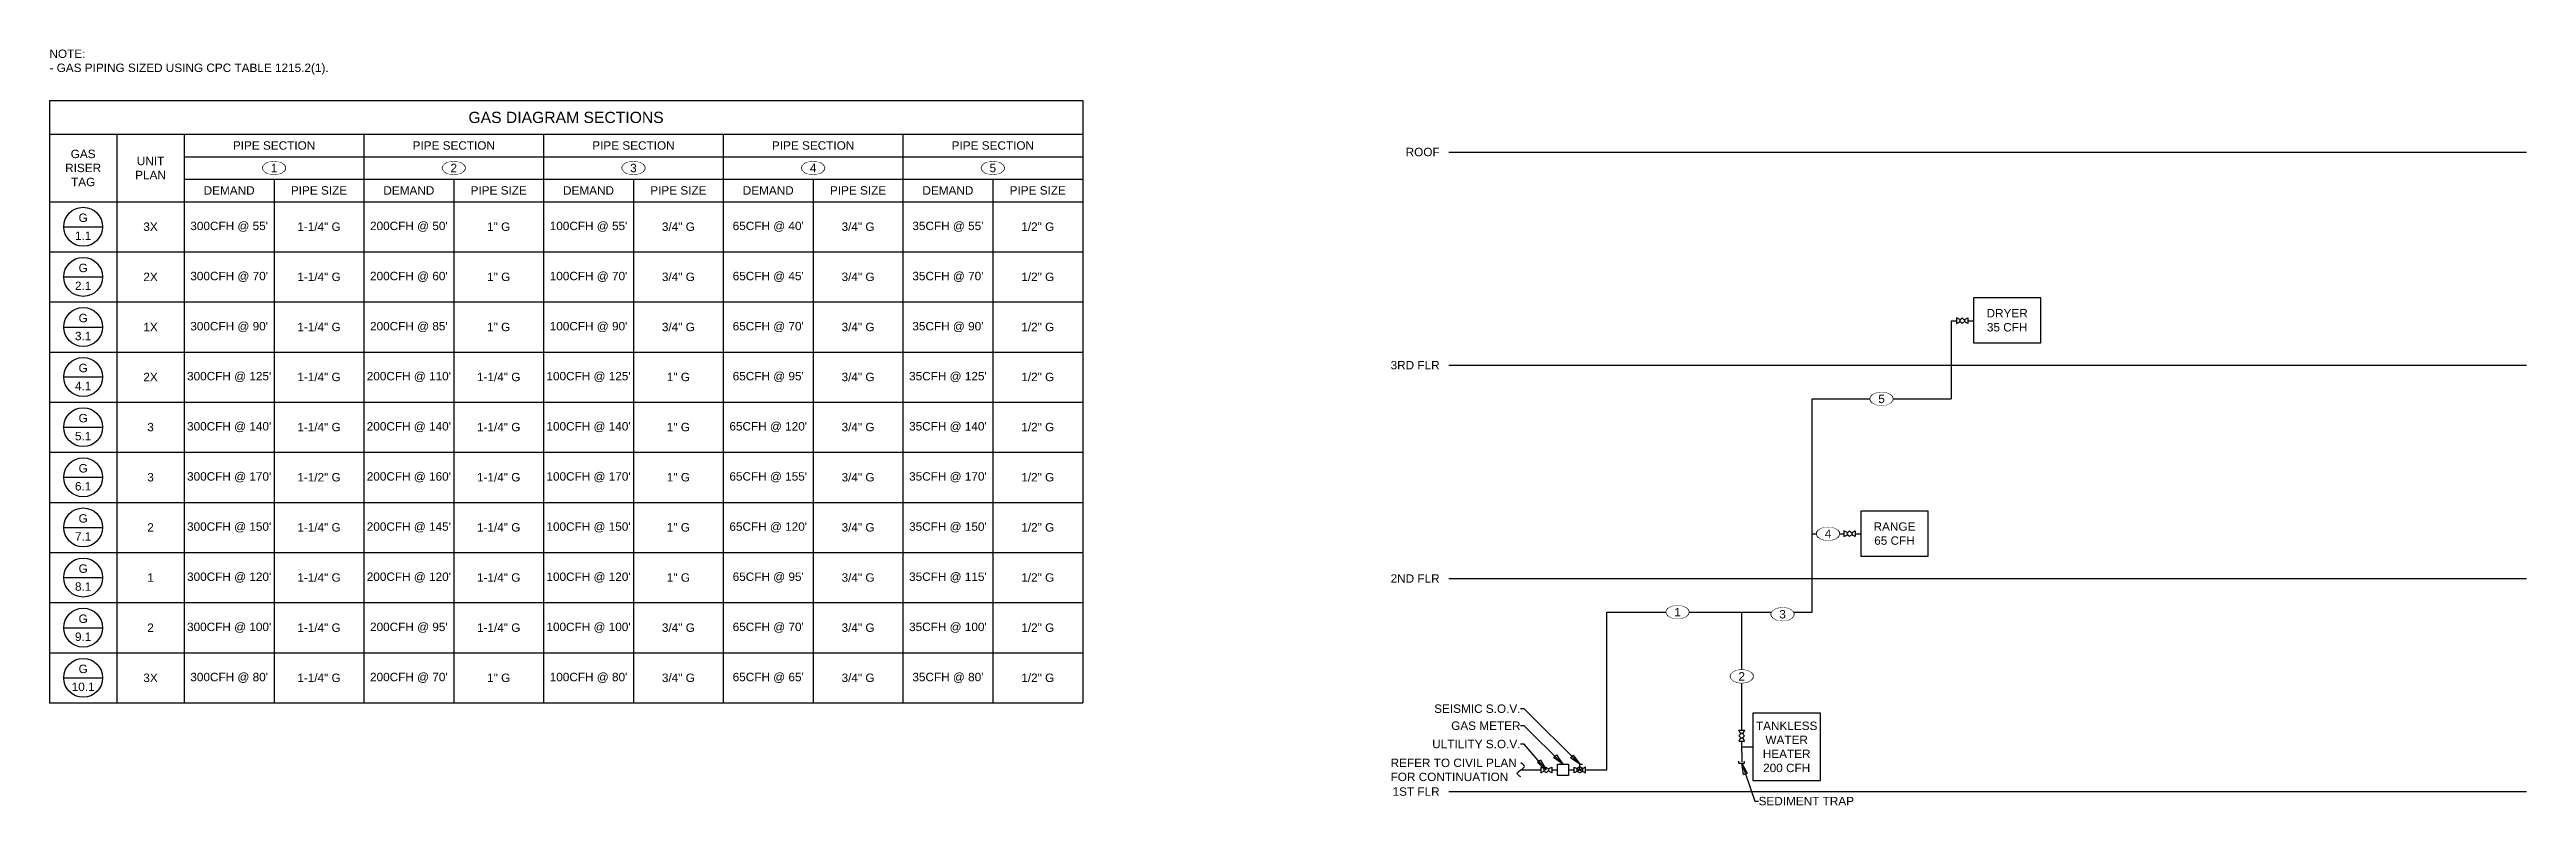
# Model space of a CAD drawing. Extents: x -1750 to 6031, y -1833 to 2182.
# Drawn here: x 733 to 2056, y -982 to -577 of the extents above; entities that cross this region are included whole.
import ezdxf
from ezdxf.enums import TextEntityAlignment as Align

# ---------------------------------------------------------------- set-up
doc = ezdxf.new("R2010")
doc.units = 0
doc.header["$LTSCALE"] = 24
doc.header["$MEASUREMENT"] = 0
doc.set_wipeout_variables(frame=1)
doc.layers.get('0').update_dxf_attribs({"color": 8})
for name, color, linetype in [('DIAGRAM_LEVEL', 1, 'Continuous'), ('PLUM-DIM-GAS', 1, 'Continuous'), ('PLUM-DIM-GAS-TEXT', 2, 'Continuous'), ('PLUM-GAS_LP', 151, 'Gas_LP')]:
    doc.layers.add(name, color=color, linetype=linetype)
doc.styles.add('A2', font='arial.ttf', dxfattribs={"height": 4.5})
doc.styles.get("Standard").update_dxf_attribs({"font": 'arial.ttf'})
doc.linetypes.add('Gas_LP', pattern='A,3.2,-0.25,["G",Standard,S=0.1,R=0,X=-0.12585,Y=-0.05],-0.065', length=3.515)
doc.dimstyles.new('Standard1', dxfattribs={"dimscale": 24, "dimtxt": 4.5, "dimasz": 0.25, "dimexe": 0.18, "dimexo": 0.0625, "dimgap": 2, "dimtad": 0, "dimtih": 1, "dimtoh": 1, "dimdec": 8, "dimzin": 0, "dimdsep": 46, "dimlunit": 4, "dimtxsty": 'Standard', "dimcen": 0.089844, "dimclre": 256, "dimadec": 0, "dimazin": 0, "dimtfac": 1, "dimtdec": 8, "dimtofl": 0, "dimtmove": 0, "dimatfit": 3, "dimldrblk": 'CLOSEDBLANK', "dimfxl": 1, "dimtolj": 1, "dimtzin": 0, "dimarcsym": 0})

msp = doc.modelspace()

# ---------------------------------------------------------------- texts
at = {"layer": 'DIAGRAM_LEVEL', "color": 2, "char_height": 4.5, "width": 32.385, "attachment_point": 6, "style": 'A2'}
for s, insert in [('ROOF', (1475.6, -632.3)), ('3RD FLR', (1475.6, -746.2)), ('2ND FLR', (1475.6, -860.2)), ('1ST FLR', (1475.6, -974.1))]:
    msp.add_mtext(s, dxfattribs=dict(at, insert=insert))
at = {"layer": 'PLUM-DIM-GAS-TEXT', "char_height": 4.5, "style": 'A2'}
for s, insert, width, attachment_point in [('NOTE:\\P- GAS PIPING SIZED USING CPC TABLE 1215.2(1).', (732.9, -577.5), 314.999, 1), ('DRYER \\P35 CFH', (1778.8, -722.2), 36, 5), ('RANGE\\P65 CFH', (1718.6, -836.2), 36, 5), ('SEISMIC S.O.V.', (1518.8, -929.8), 88.858, 6), ('GAS METER', (1518.8, -938.9), 88.858, 6), ('TANKLESS WATER HEATER 200 CFH', (1661, -950.2), 36, 5), ('ULTILITY S.O.V.', (1518.8, -948.7), 88.858, 6), ('REFER TO CIVIL PLAN \\PFOR CONTINUATION', (1449.4, -962.5), 88.858, 4), ('SEDIMENT TRAP', (1646, -979.2), 88.858, 4)]:
    msp.add_mtext(s, dxfattribs=dict(at, insert=insert, width=width, attachment_point=attachment_point))

# ---------------------------------------------------------------- blocks, each defined once
blk = doc.blocks.new('*U52')
at = {"linetype": 'Continuous'}
blk.add_spline([(3.7, 0), (1.9, -1.9), (0, 0), (-1.9, 1.9), (-3.8, 0)], degree=3, dxfattribs=at)
blk = doc.blocks.new('*U85')
at = {"linetype": 'ByBlock'}
for p, q in [((-1.5, 3), (-0.5, 1)), ((1.5, 3), (-1.5, 3)), ((0.5, 1), (1.5, 3)), ((-1.5, -3), (-0.5, -1)), ((1.5, -3), (-1.5, -3)), ((0.5, -1), (1.5, -3))]:
    blk.add_line(p, q, dxfattribs=at)
for p, q in [((0, 1.5), (-1.5, 0)), ((1.5, 0), (0, 1.5)), ((-1.5, 0), (0, -1.5)), ((0, -1.5), (1.5, 0))]:
    blk.add_line(p, q)
blk = doc.blocks.new('*U84')
at = {"linetype": 'ByBlock'}
for p, q in [((1.5, 3), (-1.5, -3)), ((-1.5, 3), (1.5, 3)), ((1.5, -3), (-1.5, 3)), ((-1.5, -3), (1.5, -3))]:
    blk.add_line(p, q, dxfattribs=at)
blk.add_lwpolyline([(0, 0), (3, 0), (3, -1.5)])
blk.add_circle((0, 0), 1.5, dxfattribs=at)
blk = doc.blocks.new('*U21')
at = {"linetype": 'Continuous'}
for p, q in [((0, 0), (5, 0)), ((5.7, 1.5), (4.7, 1.5)), ((5.7, -1.5), (5.7, 1.5)), ((5.7, -1.5), (4.7, -1.5))]:
    blk.add_line(p, q, dxfattribs=at)
blk = doc.blocks.new('_ClosedBlank')
at = {"color": 0, "linetype": 'ByBlock', "lineweight": -2}
for p, q in [((-1, 0.17), (0, 0)), ((-1, 0.17), (-1, -0.17)), ((0, 0), (-1, -0.17))]:
    blk.add_line(p, q, dxfattribs=at)
blk = doc.blocks.new('PLBG_Diagram_Note')
blk.add_lwpolyline([(0, 3.5), (1.2, 3.4), (2.4, 3.2), (3.4, 2.9), (4.2, 2.5), (5, 1.9), (5.6, 1.2), (5.9, 0.6), (6, 0), (5.9, -0.6), (5.6, -1.2), (5, -1.9), (4.2, -2.5), (3.4, -2.9), (2.4, -3.2), (1.2, -3.4), (0, -3.5), (-1.2, -3.4), (-2.4, -3.2), (-3.4, -2.9), (-4.2, -2.5), (-5, -1.9), (-5.6, -1.2), (-5.9, -0.6), (-6, 0), (-5.9, 0.6), (-5.6, 1.2), (-5, 1.9), (-4.2, 2.5), (-3.4, 2.9), (-2.4, 3.2), (-1.2, 3.4)], close=True)
blk.add_wipeout([(0, 3.5), (1.2, 3.4), (2.4, 3.2), (3.4, 2.9), (4.2, 2.5), (5, 1.9), (5.6, 1.2), (5.9, 0.6), (6, 0), (5.9, -0.6), (5.6, -1.2), (5, -1.9), (4.2, -2.5), (3.4, -2.9), (2.4, -3.2), (1.2, -3.4), (0, -3.5), (-1.2, -3.4), (-2.4, -3.2), (-3.4, -2.9), (-4.2, -2.5), (-5, -1.9), (-5.6, -1.2), (-5.9, -0.6), (-6, 0), (-5.9, 0.6), (-5.6, 1.2), (-5, 1.9), (-4.2, 2.5), (-3.4, 2.9), (-2.4, 3.2), (-1.2, 3.4)])
at = {"style": 'A2'}
blk.add_attdef('NO.', text='', height=4.5, dxfattribs=at).set_placement((0, 0), align=Align.MIDDLE_CENTER)
blk = doc.blocks.new('Tag-Riser')
at = {"color": 0, "linetype": 'ByBlock'}
blk.add_line((-10.4, 0), (10.4, 0), dxfattribs=at)
blk.add_circle((0, 0), 10.4, dxfattribs=at)
at = {"color": 0, "style": 'A2'}
for tag, p in [('TAG', (0, 4.8)), ('#', (0, -4.8))]:
    blk.add_attdef(tag, text='', height=4.5, dxfattribs=at).set_placement(p, align=Align.MIDDLE_CENTER)
blk = doc.blocks.new('*T183')
at = {"layer": 'PLUM-DIM-GAS-TEXT', "color": 0, "linetype": 'ByBlock', "lineweight": -2, "transparency": 16777216}
for p, q in [((0, 0), (552, 0)), ((0, 0), (0, -321.8)), ((552, 0), (552, -321.8)), ((0, -18), (552, -18)), ((36, -18), (36, -321.8)), ((72, -18), (72, -321.8)), ((168, -18), (168, -321.8)), ((264, -18), (264, -321.8)), ((360, -18), (360, -321.8)), ((456, -18), (456, -321.8)), ((0, -54), (552, -54)), ((0, -80.8), (552, -80.8)), ((0, -107.6), (552, -107.6)), ((0, -134.4), (552, -134.4)), ((0, -161.1), (552, -161.1)), ((0, -187.9), (552, -187.9)), ((0, -214.7), (552, -214.7)), ((0, -241.5), (552, -241.5)), ((0, -268.3), (552, -268.3)), ((0, -295.1), (552, -295.1)), ((0, -321.8), (552, -321.8))]:
    blk.add_line(p, q, dxfattribs=at)
at = {"layer": 'PLUM-DIM-GAS-TEXT', "color": 0, "transparency": 16777216}
for p, values in [((18, -67.4), {'TAG': 'G', '#': '1.1'}), ((18, -94.2), {'TAG': 'G', '#': '2.1'}), ((18, -121), {'TAG': 'G', '#': '3.1'}), ((18, -147.7), {'TAG': 'G', '#': '4.1'}), ((18, -174.5), {'TAG': 'G', '#': '5.1'}), ((18, -201.3), {'TAG': 'G', '#': '6.1'}), ((18, -228.1), {'TAG': 'G', '#': '7.1'}), ((18, -254.9), {'TAG': 'G', '#': '8.1'}), ((18, -281.7), {'TAG': 'G', '#': '9.1'}), ((18, -308.5), {'TAG': 'G', '#': '10.1'})]:
    blk.add_blockref('Tag-Riser', p, dxfattribs=at).add_auto_attribs(values)
at = {"layer": 'PLUM-DIM-GAS-TEXT', "color": 2, "transparency": 16777216, "insert": (276, -9), "char_height": 6, "width": 551.4, "attachment_point": 5}
blk.add_mtext('GAS DIAGRAM SECTIONS', dxfattribs=at)
at = {"layer": 'PLUM-DIM-GAS-TEXT', "color": 0, "transparency": 16777216, "char_height": 4.5, "attachment_point": 5}
for s, insert, width in [('GAS\\PRISER\\PTAG', (18, -36), 35.4), ('PIPE SECTION', (120, -24), 95.4), ('PIPE SECTION', (216, -24), 95.4), ('PIPE SECTION', (312, -24), 95.4), ('PIPE SECTION', (408, -24), 95.4), ('PIPE SECTION', (504, -24), 95.4), ('UNIT\\PPLAN', (54, -36), 35.4), ('DEMAND', (96, -48), 47.4), ('PIPE SIZE', (144, -48), 47.4), ('DEMAND', (192, -48), 47.4), ('PIPE SIZE', (240, -48), 47.4), ('DEMAND', (288, -48), 47.4), ('PIPE SIZE', (336, -48), 47.4), ('DEMAND', (384, -48), 47.4), ('PIPE SIZE', (432, -48), 47.4), ('DEMAND', (480, -48), 47.4), ('PIPE SIZE', (528, -48), 47.4)]:
    blk.add_mtext(s, dxfattribs=dict(at, insert=insert, width=width))
at = {"layer": 'PLUM-DIM-GAS-TEXT', "color": 2, "transparency": 16777216, "char_height": 4.5, "attachment_point": 5, "style": 'A2'}
for s, insert, width in [('3X', (54, -67.4), 35.4), ("300CFH @ 55'", (96, -67.4), 47.4), ("200CFH @ 50'", (192, -67.4), 47.4), ("100CFH @ 55'", (288, -67.4), 47.4), ('3/4" G', (336, -67.4), 47.4), ("65CFH @ 40'", (384, -67.4), 47.4), ('3/4" G', (432, -67.4), 47.4), ("35CFH @ 55'", (480, -67.4), 47.4), ('1/2" G', (528, -67.4), 47.4), ('2X', (54, -94.2), 35.4), ("300CFH @ 70'", (96, -94.2), 47.4), ("200CFH @ 60'", (192, -94.2), 47.4), ("100CFH @ 70'", (288, -94.2), 47.4), ('3/4" G', (336, -94.2), 47.4), ("65CFH @ 45'", (384, -94.2), 47.4), ('3/4" G', (432, -94.2), 47.4), ("35CFH @ 70'", (480, -94.2), 47.4), ('1/2" G', (528, -94.2), 47.4), ('1X', (54, -121), 35.4), ("300CFH @ 90'", (96, -121), 47.4), ("200CFH @ 85'", (192, -121), 47.4), ("100CFH @ 90'", (288, -121), 47.4), ('3/4" G', (336, -121), 47.4), ("65CFH @ 70'", (384, -121), 47.4), ('3/4" G', (432, -121), 47.4), ("35CFH @ 90'", (480, -121), 47.4), ('1/2" G', (528, -121), 47.4), ('2X', (54, -147.7), 35.4), ("300CFH @ 125'", (96, -147.7), 47.4), ("200CFH @ 110'", (192, -147.7), 47.4), ("100CFH @ 125'", (288, -147.7), 47.4), ('1" G', (336, -147.7), 47.4), ("65CFH @ 95'", (384, -147.7), 47.4), ('3/4" G', (432, -147.7), 47.4), ("35CFH @ 125'", (480, -147.7), 47.4), ('1/2" G', (528, -147.7), 47.4), ("300CFH @ 140'", (96, -174.5), 47.4), ("200CFH @ 140'", (192, -174.5), 47.4), ("100CFH @ 140'", (288, -174.5), 47.4), ("65CFH @ 120'", (384, -174.5), 47.4), ('3/4" G', (432, -174.5), 47.4), ("35CFH @ 140'", (480, -174.5), 47.4), ('1/2" G', (528, -174.5), 47.4), ('3', (54, -174.5), 35.4), ('1" G', (336, -174.5), 47.4), ("300CFH @ 170'", (96, -201.3), 47.4), ("200CFH @ 160'", (192, -201.3), 47.4), ("100CFH @ 170'", (288, -201.3), 47.4), ("65CFH @ 155'", (384, -201.3), 47.4), ("35CFH @ 170'", (480, -201.3), 47.4), ('3', (54, -201.3), 35.4), ('1" G', (336, -201.3), 47.4), ('1/2" G', (528, -201.3), 47.4), ('2', (54, -228.1), 35.4), ("300CFH @ 150'", (96, -228.1), 47.4), ("200CFH @ 145'", (192, -228.1), 47.4), ("100CFH @ 150'", (288, -228.1), 47.4), ('1" G', (336, -228.1), 47.4), ("65CFH @ 120'", (384, -228.1), 47.4), ('3/4" G', (432, -228.1), 47.4), ("35CFH @ 150'", (480, -228.1), 47.4), ('1/2" G', (528, -228.1), 47.4), ('1', (54, -254.9), 35.4), ("300CFH @ 120'", (96, -254.9), 47.4), ("200CFH @ 120'", (192, -254.9), 47.4), ("100CFH @ 120'", (288, -254.9), 47.4), ('1" G', (336, -254.9), 47.4), ("65CFH @ 95'", (384, -254.9), 47.4), ('3/4" G', (432, -254.9), 47.4), ("35CFH @ 115'", (480, -254.9), 47.4), ('1/2" G', (528, -254.9), 47.4), ('2', (54, -281.7), 35.4), ("300CFH @ 100'", (96, -281.7), 47.4), ("200CFH @ 95'", (192, -281.7), 47.4), ("100CFH @ 100'", (288, -281.7), 47.4), ('3/4" G', (336, -281.7), 47.4), ("65CFH @ 70'", (384, -281.7), 47.4), ('3/4" G', (432, -281.7), 47.4), ("35CFH @ 100'", (480, -281.7), 47.4), ('1/2" G', (528, -281.7), 47.4), ('3X', (54, -308.5), 35.4), ("300CFH @ 80'", (96, -308.5), 47.4), ("200CFH @ 70'", (192, -308.5), 47.4), ("100CFH @ 80'", (288, -308.5), 47.4), ('3/4" G', (336, -308.5), 47.4), ("65CFH @ 65'", (384, -308.5), 47.4), ('3/4" G', (432, -308.5), 47.4), ("35CFH @ 80'", (480, -308.5), 47.4), ('1/2" G', (528, -308.5), 47.4)]:
    blk.add_mtext(s, dxfattribs=dict(at, insert=insert, width=width))
at = {"layer": 'PLUM-DIM-GAS-TEXT', "color": 0, "transparency": 16777216, "char_height": 4.5, "width": 47.4, "attachment_point": 5, "style": 'A2'}
for s, insert in [('1-1/4" G', (144, -67.4)), ('1" G', (240, -67.4)), ('1-1/4" G', (144, -94.2)), ('1" G', (240, -94.2)), ('1-1/4" G', (144, -121)), ('1" G', (240, -121)), ('1-1/4" G', (144, -147.7)), ('1-1/4" G', (240, -147.7)), ('1-1/4" G', (144, -174.5)), ('1-1/4" G', (240, -174.5)), ('1-1/2" G', (144, -201.3)), ('1-1/4" G', (240, -201.3)), ('3/4" G', (432, -201.3)), ('1-1/4" G', (144, -228.1)), ('1-1/4" G', (240, -228.1)), ('1-1/4" G', (144, -254.9)), ('1-1/4" G', (240, -254.9)), ('1-1/4" G', (144, -281.7)), ('1-1/4" G', (240, -281.7)), ('1-1/4" G', (144, -308.5)), ('1" G', (240, -308.5))]:
    blk.add_mtext(s, dxfattribs=dict(at, insert=insert))
at = {"layer": 'PLUM-DIM-GAS-TEXT', "color": 0, "transparency": 16777216}
for p, values in [((120, -36), {'NO.': '1'}), ((216, -36), {'NO.': '2'}), ((312, -36), {'NO.': '3'}), ((408, -36), {'NO.': '4'}), ((504, -36), {'NO.': '5'})]:
    blk.add_blockref('PLBG_Diagram_Note', p, dxfattribs=at).add_auto_attribs(values)
at = {"layer": 'PLUM-DIM-GAS-TEXT', "color": 0, "linetype": 'ByBlock', "lineweight": -2, "transparency": 16777216}
for p, q in [((72, -30), (552, -30)), ((72, -42), (552, -42)), ((120, -42), (120, -321.8)), ((216, -42), (216, -321.8)), ((312, -42), (312, -321.8)), ((408, -42), (408, -321.8)), ((504, -42), (504, -321.8))]:
    blk.add_line(p, q, dxfattribs=at)

# ---------------------------------------------------------------- linework, layer by layer
at = {"layer": 'DIAGRAM_LEVEL'}
for points in [[(1480.6, -632.3), (2056.2, -632.3)], [(1480.6, -746.2), (2056.2, -746.2)], [(1480.6, -860.2), (2056.2, -860.2)], [(1480.6, -974.1), (2056.2, -974.1)]]:
    msp.add_lwpolyline(points, dxfattribs=at)
at = {"layer": 'PLUM-GAS_LP'}
for points in [[(1760.8, -710.2), (1760.8, -734.2), (1796.8, -734.2), (1796.8, -710.2)], [(1700.6, -824.2), (1700.6, -848.2), (1736.6, -848.2), (1736.6, -824.2)], [(1643, -932.2), (1643, -968.2), (1679, -968.2), (1679, -932.2)], [(1538.5, -959.4), (1544.5, -959.4), (1544.5, -965.4), (1538.5, -965.4)]]:
    msp.add_lwpolyline(points, close=True, dxfattribs=at)
for points in [[(1748.8, -722.4), (1751.8, -722.4)], [(1748.8, -722.4), (1748.8, -764.2)], [(1757.8, -722.4), (1760.8, -722.4)], [(1565, -878.2), (1674.7, -878.2), (1674.7, -764.2)], [(1674.7, -764.2), (1748.8, -764.2)], [(1674.7, -836.3), (1691.6, -836.3)], [(1697.6, -836.3), (1700.6, -836.3)], [(1565, -962.5), (1565, -878.2)], [(1637, -941.2), (1637, -878.2)], [(1637, -953.2), (1637, -947.2)], [(1637, -950.2), (1643, -950.2)], [(1519, -962.5), (1529.6, -962.5)], [(1535.6, -962.5), (1538.5, -962.5)], [(1544.5, -962.4), (1547.5, -962.4)], [(1553.5, -962.5), (1565, -962.5)]]:
    msp.add_lwpolyline(points, dxfattribs=at)

# ---------------------------------------------------------------- block references
msp.add_blockref('*T183', (732.9, -604.8))
at = {"layer": 'PLUM-GAS_LP', "xscale": -1, "rotation": 270}
for p in [(1754.8, -722.4), (1694.6, -836.3), (1532.6, -962.5)]:
    msp.add_blockref('*U85', p, dxfattribs=at)
at = {"layer": 'PLUM-GAS_LP', "xscale": -1}
msp.add_blockref('*U85', (1637, -944.2), dxfattribs=at)
at = {"layer": 'PLUM-GAS_LP'}
for name, p, rotation in [('*U52', (1519, -962.5), 270), ('*U84', (1550.5, -962.5), 90.00000000000001), ('*U21', (1637, -953.2), 270)]:
    msp.add_blockref(name, p, dxfattribs=dict(at, rotation=rotation))

msp.set_redraw_order([(e.dxf.handle, doc.entitydb.next_handle()) for e in msp.query("TEXT MTEXT ATTDEF DIMENSION ARC_DIMENSION")])  # texts and dimensions are drawn at this point

# ---------------------------------------------------------------- leaders
at = {"layer": 'PLUM-DIM-GAS'}
for points in [[(1550.5, -959.5), (1520.8, -929.8), (1518.8, -929.8)], [(1541.5, -959.4), (1520.8, -938.9), (1518.8, -938.9)], [(1532.6, -962.5), (1520.8, -948.7), (1518.8, -948.7)], [(1637, -958.9), (1644, -979.2), (1646, -979.2)]]:
    msp.add_leader(points, dimstyle='Standard1', override={"dimscale": 24}, dxfattribs=at)

# ---------------------------------------------------------------- next in the draw order: block references
at = {"layer": 'PLUM-DIM-GAS-TEXT'}
for p, values in [((1711.7, -764.2), {'NO.': '5'}), ((1683.1, -836.3), {'NO.': '4'}), ((1602.7, -878.2), {'NO.': '1'}), ((1658.8, -879.3), {'NO.': '3'}), ((1637, -912.5), {'NO.': '2'})]:
    msp.add_blockref('PLBG_Diagram_Note', p, dxfattribs=at).add_auto_attribs(values)

doc.saveas('drawing.dxf')
